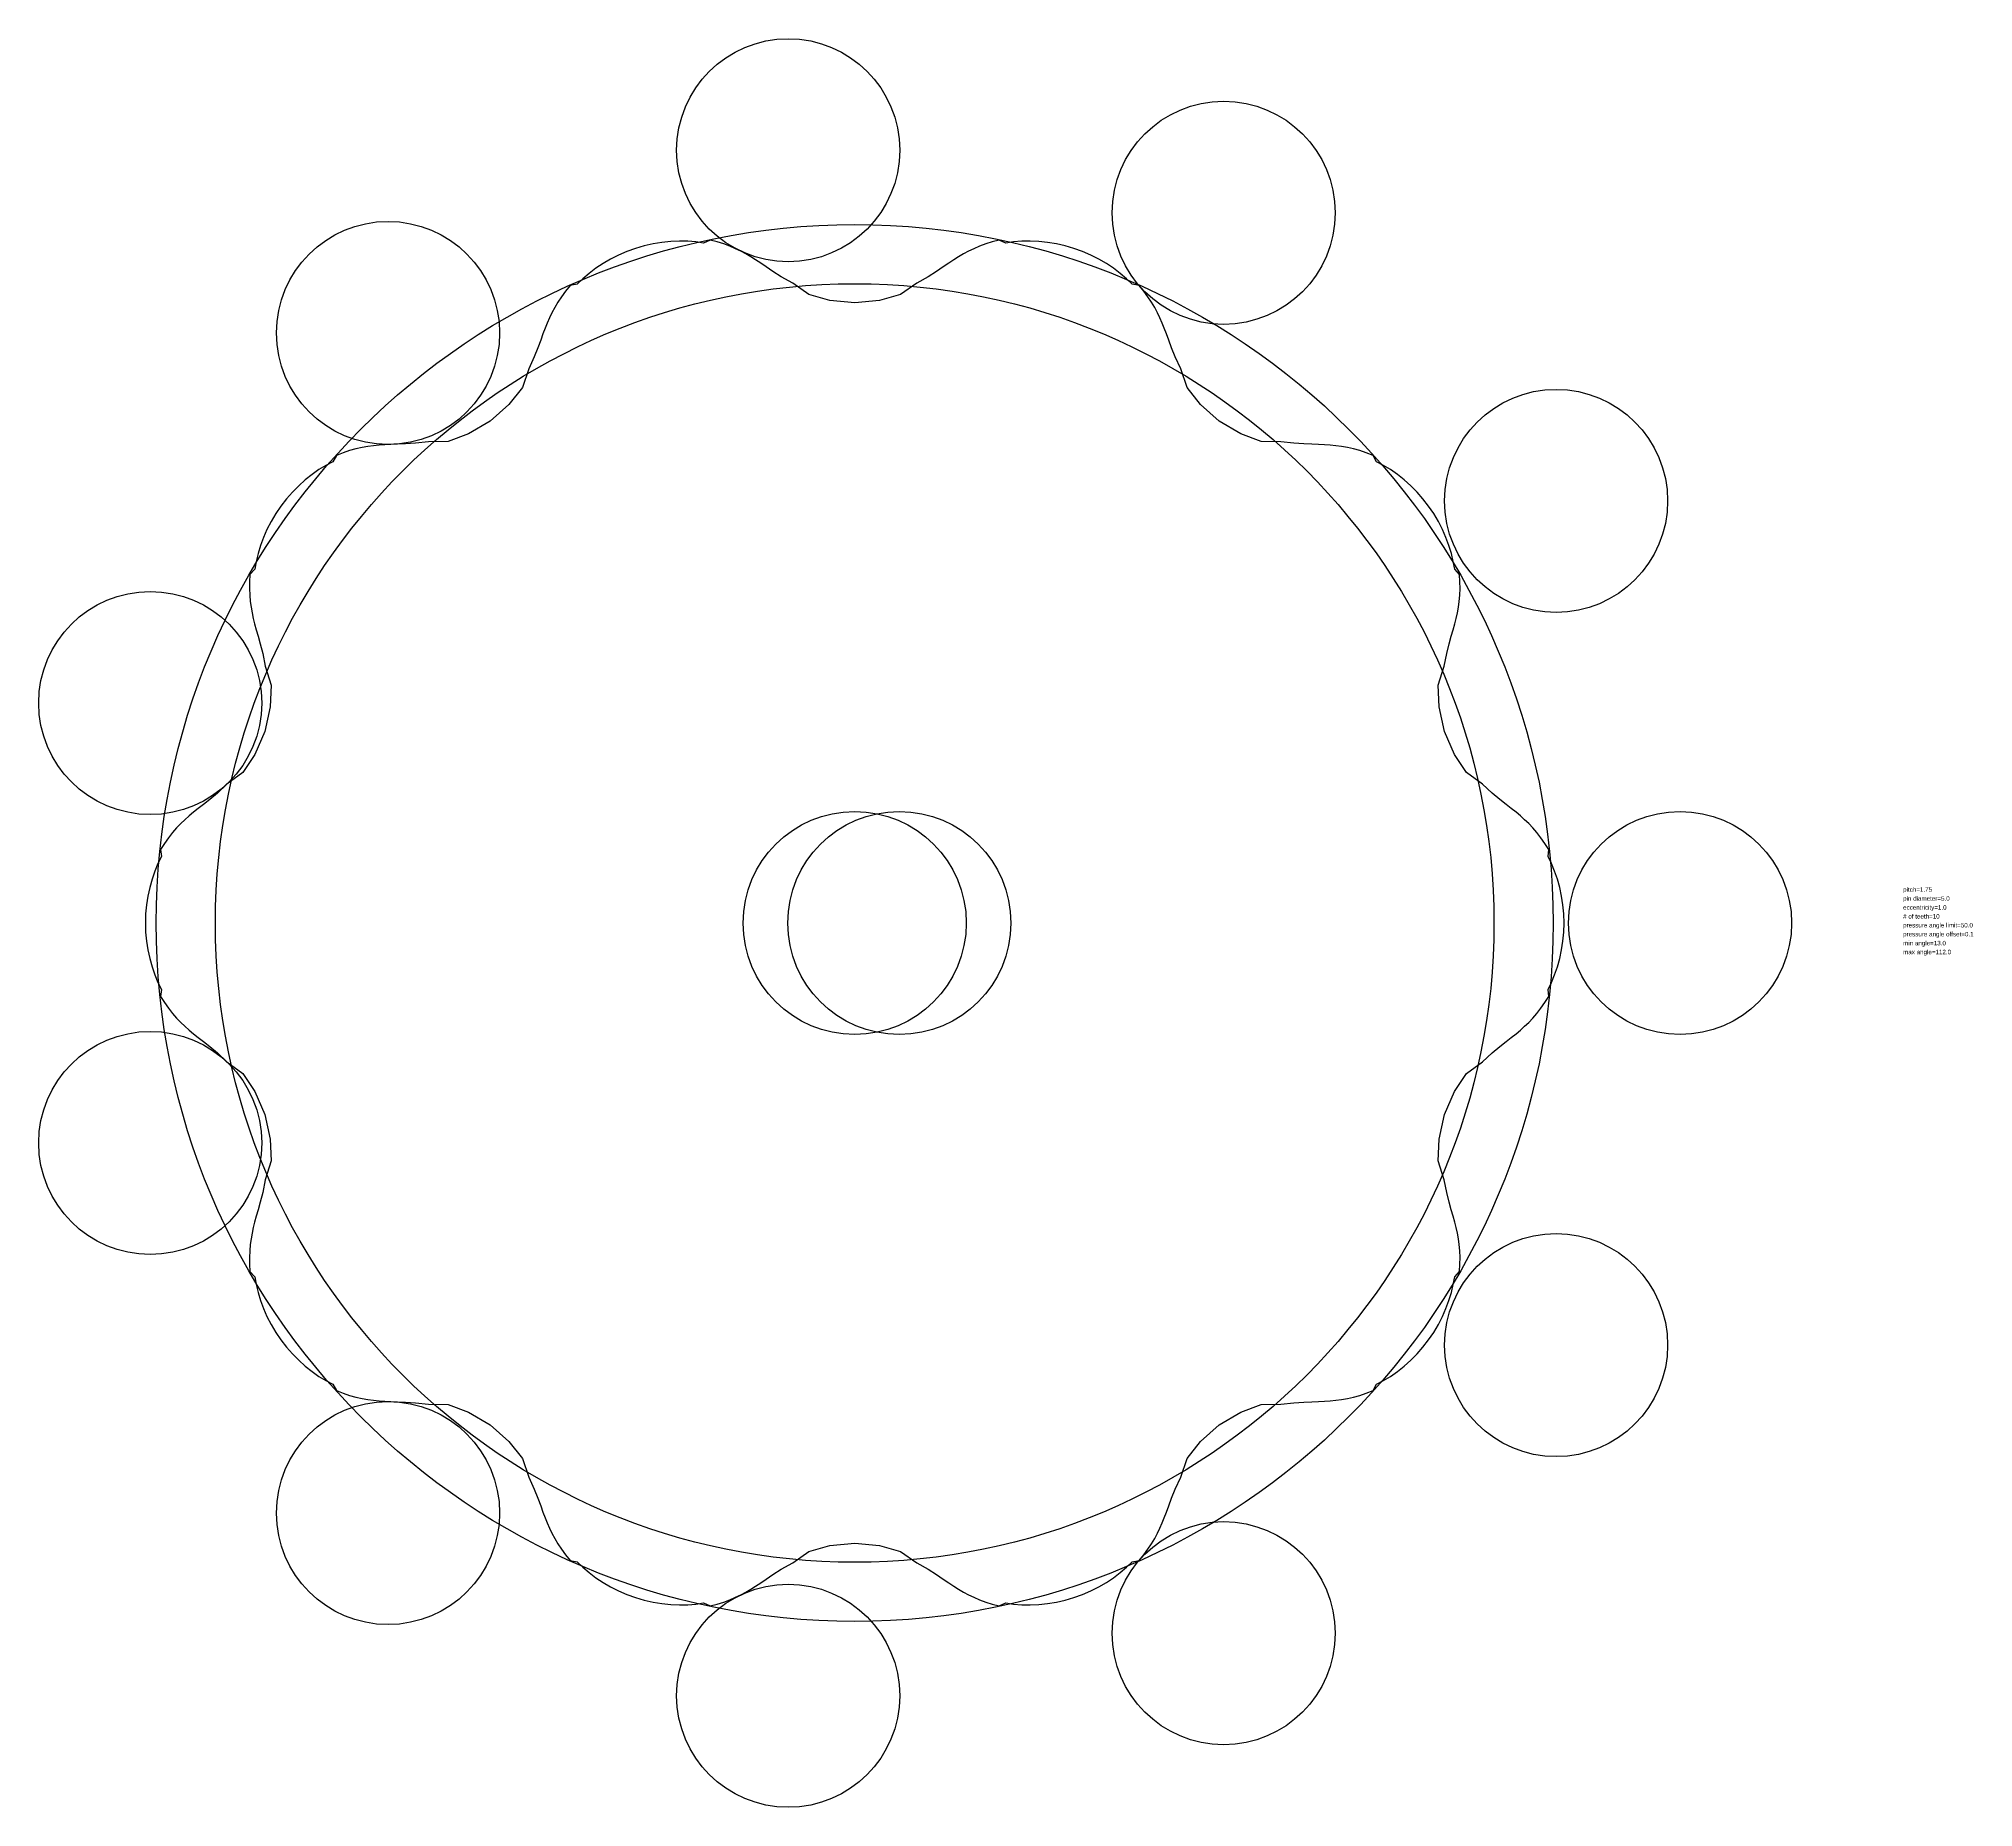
# Model space of a CAD drawing. Extents: x -19.3 to 24.1, y -19.8 to 19.8.
import ezdxf

# ---------------------------------------------------------------- set-up
doc = ezdxf.new("R2010")
doc.units = 0
for name, color, linetype in [('CAM', 1, 'continuous'), ('PRESSURE', 3, 'continuous'), ('ROLLER', 5, 'continuous'), ('TEXT', 2, 'continuous')]:
    doc.layers.add(name, color=color, linetype=linetype)
doc.styles.get("Standard").update_dxf_attribs({"font": 'ARIAL.TTF', "width": 40, "oblique": 50})

msp = doc.modelspace()

# ---------------------------------------------------------------- linework, layer by layer
at = {"layer": 'cam'}
for p, q in [((-5.718, 15.179), (-5.913, 15.122)), ((-5.52, 15.224), (-5.718, 15.179)), ((-5.321, 15.256), (-5.52, 15.224)), ((-5.125, 15.276), (-5.321, 15.256)), ((-4.931, 15.283), (-5.125, 15.276)), ((-4.743, 15.28), (-4.931, 15.283)), ((-4.56, 15.265), (-4.743, 15.28)), ((-4.386, 15.241), (-4.56, 15.265)), ((-4.241, 15.306), (-4.386, 15.241)), ((-4.083, 15.266), (-4.241, 15.306)), ((-3.936, 15.22), (-4.083, 15.266)), ((-3.798, 15.169), (-3.936, 15.22)), ((1.936, 15.22), (1.798, 15.169)), ((2.083, 15.266), (1.936, 15.22)), ((2.241, 15.306), (2.083, 15.266)), ((2.386, 15.241), (2.241, 15.306)), ((2.56, 15.265), (2.386, 15.241)), ((2.743, 15.28), (2.56, 15.265)), ((2.931, 15.283), (2.743, 15.28)), ((3.125, 15.276), (2.931, 15.283)), ((3.321, 15.256), (3.125, 15.276)), ((3.52, 15.224), (3.321, 15.256)), ((3.718, 15.179), (3.52, 15.224)), ((3.913, 15.122), (3.718, 15.179)), ((-6.642, 14.783), (-6.803, 14.675)), ((-6.471, 14.882), (-6.642, 14.783)), ((-6.292, 14.973), (-6.471, 14.882)), ((-6.105, 15.053), (-6.292, 14.973)), ((-5.913, 15.122), (-6.105, 15.053)), ((-3.67, 15.115), (-3.798, 15.169)), ((-3.55, 15.057), (-3.67, 15.115)), ((-3.437, 14.996), (-3.55, 15.057)), ((-3.329, 14.932), (-3.437, 14.996)), ((-3.221, 14.864), (-3.329, 14.932)), ((-3.108, 14.79), (-3.221, 14.864)), ((-2.984, 14.706), (-3.108, 14.79)), ((1.108, 14.79), (0.984, 14.706)), ((1.221, 14.864), (1.108, 14.79)), ((1.329, 14.932), (1.221, 14.864)), ((1.437, 14.996), (1.329, 14.932)), ((1.55, 15.057), (1.437, 14.996)), ((1.67, 15.115), (1.55, 15.057)), ((1.798, 15.169), (1.67, 15.115)), ((4.105, 15.053), (3.913, 15.122)), ((4.292, 14.973), (4.105, 15.053)), ((4.471, 14.882), (4.292, 14.973)), ((4.642, 14.783), (4.471, 14.882)), ((4.803, 14.675), (4.642, 14.783)), ((-7.219, 14.32), (-7.375, 14.288)), ((-7.092, 14.442), (-7.219, 14.32)), ((-6.953, 14.561), (-7.092, 14.442)), ((-6.803, 14.675), (-6.953, 14.561)), ((-2.835, 14.606), (-2.984, 14.706)), ((-2.646, 14.486), (-2.835, 14.606)), ((-2.39, 14.344), (-2.646, 14.486)), ((-2.029, 14.089), (-2.39, 14.344)), ((0.39, 14.344), (0.029, 14.089)), ((0.646, 14.486), (0.39, 14.344)), ((0.835, 14.606), (0.646, 14.486)), ((0.984, 14.706), (0.835, 14.606)), ((4.953, 14.561), (4.803, 14.675)), ((5.092, 14.442), (4.953, 14.561)), ((5.219, 14.32), (5.092, 14.442)), ((5.375, 14.288), (5.219, 14.32)), ((-7.653, 13.917), (-7.724, 13.797)), ((-7.571, 14.039), (-7.653, 13.917)), ((-7.479, 14.163), (-7.571, 14.039)), ((-7.375, 14.288), (-7.479, 14.163)), ((-1.559, 13.955), (-2.029, 14.089)), ((-1, 13.9), (-1.559, 13.955)), ((-0.441, 13.955), (-1, 13.9)), ((0.029, 14.089), (-0.441, 13.955)), ((5.479, 14.163), (5.375, 14.288)), ((5.571, 14.039), (5.479, 14.163)), ((5.653, 13.917), (5.571, 14.039)), ((5.724, 13.797), (5.653, 13.917)), ((-7.893, 13.449), (-7.94, 13.331)), ((-7.843, 13.565), (-7.893, 13.449)), ((-7.787, 13.68), (-7.843, 13.565)), ((-7.724, 13.797), (-7.787, 13.68)), ((5.787, 13.68), (5.724, 13.797)), ((5.843, 13.565), (5.787, 13.68)), ((5.893, 13.449), (5.843, 13.565)), ((5.94, 13.331), (5.893, 13.449)), ((-8.039, 13.063), (-8.101, 12.895)), ((-7.988, 13.205), (-8.039, 13.063)), ((-7.94, 13.331), (-7.988, 13.205)), ((5.988, 13.205), (5.94, 13.331)), ((6.039, 13.063), (5.988, 13.205)), ((6.101, 12.895), (6.039, 13.063)), ((-8.184, 12.687), (-8.307, 12.421)), ((-8.101, 12.895), (-8.184, 12.687)), ((6.184, 12.687), (6.101, 12.895)), ((6.307, 12.421), (6.184, 12.687)), ((-8.307, 12.421), (-8.449, 12.003)), ((6.449, 12.003), (6.307, 12.421)), ((-8.449, 12.003), (-8.75, 11.619)), ((6.75, 11.619), (6.449, 12.003)), ((-8.75, 11.619), (-9.17, 11.245)), ((7.17, 11.245), (6.75, 11.619)), ((-9.655, 10.961), (-10.113, 10.793)), ((-9.17, 11.245), (-9.655, 10.961)), ((7.655, 10.961), (7.17, 11.245)), ((8.113, 10.793), (7.655, 10.961)), ((-12.618, 10.478), (-12.698, 10.34)), ((-12.468, 10.538), (-12.618, 10.478)), ((-12.321, 10.588), (-12.468, 10.538)), ((-12.18, 10.628), (-12.321, 10.588)), ((-12.044, 10.659), (-12.18, 10.628)), ((-11.913, 10.682), (-12.044, 10.659)), ((-11.786, 10.699), (-11.913, 10.682)), ((-11.661, 10.712), (-11.786, 10.699)), ((-11.534, 10.72), (-11.661, 10.712)), ((-11.399, 10.726), (-11.534, 10.72)), ((-11.249, 10.731), (-11.399, 10.726)), ((-11.07, 10.738), (-11.249, 10.731)), ((-10.846, 10.752), (-11.07, 10.738)), ((-10.555, 10.788), (-10.846, 10.752)), ((-10.113, 10.793), (-10.555, 10.788)), ((8.555, 10.788), (8.113, 10.793)), ((8.846, 10.752), (8.555, 10.788)), ((9.07, 10.738), (8.846, 10.752)), ((9.249, 10.731), (9.07, 10.738)), ((9.399, 10.726), (9.249, 10.731)), ((9.534, 10.72), (9.399, 10.726)), ((9.661, 10.712), (9.534, 10.72)), ((9.786, 10.699), (9.661, 10.712)), ((9.913, 10.682), (9.786, 10.699)), ((10.044, 10.659), (9.913, 10.682)), ((10.18, 10.628), (10.044, 10.659)), ((10.321, 10.588), (10.18, 10.628)), ((10.468, 10.538), (10.321, 10.588)), ((10.618, 10.478), (10.468, 10.538)), ((10.698, 10.34), (10.618, 10.478)), ((-13.164, 10.054), (-13.316, 9.934)), ((-13.009, 10.162), (-13.164, 10.054)), ((-12.853, 10.257), (-13.009, 10.162)), ((-12.698, 10.34), (-12.853, 10.257)), ((10.853, 10.257), (10.698, 10.34)), ((11.009, 10.162), (10.853, 10.257)), ((11.164, 10.054), (11.009, 10.162)), ((11.316, 9.934), (11.164, 10.054)), ((-13.605, 9.66), (-13.738, 9.507)), ((-13.463, 9.802), (-13.605, 9.66)), ((-13.316, 9.934), (-13.463, 9.802)), ((11.463, 9.802), (11.316, 9.934)), ((11.605, 9.66), (11.463, 9.802)), ((11.738, 9.507), (11.605, 9.66)), ((-13.978, 9.177), (-14.082, 9.003)), ((-13.863, 9.346), (-13.978, 9.177)), ((-13.738, 9.507), (-13.863, 9.346)), ((11.863, 9.346), (11.738, 9.507)), ((11.978, 9.177), (11.863, 9.346)), ((12.082, 9.003), (11.978, 9.177)), ((-14.174, 8.824), (-14.253, 8.643)), ((-14.082, 9.003), (-14.174, 8.824)), ((12.174, 8.824), (12.082, 9.003)), ((12.253, 8.643), (12.174, 8.824)), ((-14.375, 8.281), (-14.418, 8.103)), ((-14.32, 8.462), (-14.375, 8.281)), ((-14.253, 8.643), (-14.32, 8.462)), ((12.32, 8.462), (12.253, 8.643)), ((12.375, 8.281), (12.32, 8.462)), ((12.418, 8.103), (12.375, 8.281)), ((-14.555, 7.812), (-14.566, 7.65)), ((-14.449, 7.93), (-14.555, 7.812)), ((-14.418, 8.103), (-14.449, 7.93)), ((12.449, 7.93), (12.418, 8.103)), ((12.555, 7.812), (12.449, 7.93)), ((12.566, 7.65), (12.555, 7.812)), ((-14.566, 7.65), (-14.568, 7.495)), ((-14.568, 7.495), (-14.562, 7.349)), ((12.562, 7.349), (12.568, 7.495)), ((12.568, 7.495), (12.566, 7.65)), ((-14.562, 7.349), (-14.55, 7.21)), ((-14.55, 7.21), (-14.532, 7.078)), ((-14.532, 7.078), (-14.509, 6.952)), ((-14.509, 6.952), (-14.482, 6.829)), ((12.482, 6.829), (12.509, 6.952)), ((12.509, 6.952), (12.532, 7.078)), ((12.532, 7.078), (12.55, 7.21)), ((12.55, 7.21), (12.562, 7.349)), ((-14.482, 6.829), (-14.451, 6.705)), ((-14.451, 6.705), (-14.415, 6.575)), ((-14.415, 6.575), (-14.373, 6.431)), ((12.373, 6.431), (12.415, 6.575)), ((12.415, 6.575), (12.451, 6.705)), ((12.451, 6.705), (12.482, 6.829)), ((-14.373, 6.431), (-14.324, 6.259)), ((-14.324, 6.259), (-14.269, 6.042)), ((12.269, 6.042), (12.324, 6.259)), ((12.324, 6.259), (12.373, 6.431)), ((-14.269, 6.042), (-14.212, 5.754)), ((-14.212, 5.754), (-14.081, 5.332)), ((12.081, 5.332), (12.212, 5.754)), ((12.212, 5.754), (12.269, 6.042)), ((-14.081, 5.332), (-14.099, 4.844)), ((12.099, 4.844), (12.081, 5.332)), ((-14.099, 4.844), (-14.22, 4.295)), ((12.22, 4.295), (12.099, 4.844)), ((-14.22, 4.295), (-14.445, 3.78)), ((12.445, 3.78), (12.22, 4.295)), ((-14.445, 3.78), (-14.717, 3.375)), ((12.717, 3.375), (12.445, 3.78)), ((-15.071, 3.111), (-15.286, 2.911)), ((-14.717, 3.375), (-15.071, 3.111)), ((13.071, 3.111), (12.717, 3.375)), ((13.286, 2.911), (13.071, 3.111)), ((-15.599, 2.658), (-15.718, 2.565)), ((-15.458, 2.768), (-15.599, 2.658)), ((-15.286, 2.911), (-15.458, 2.768)), ((13.458, 2.768), (13.286, 2.911)), ((13.599, 2.658), (13.458, 2.768)), ((13.718, 2.565), (13.599, 2.658)), ((-16.108, 2.227), (-16.2, 2.131)), ((-16.015, 2.316), (-16.108, 2.227)), ((-15.921, 2.4), (-16.015, 2.316)), ((-15.823, 2.481), (-15.921, 2.4)), ((-15.718, 2.565), (-15.823, 2.481)), ((13.823, 2.481), (13.718, 2.565)), ((13.921, 2.4), (13.823, 2.481)), ((14.015, 2.316), (13.921, 2.4)), ((14.108, 2.227), (14.015, 2.316)), ((14.2, 2.131), (14.108, 2.227)), ((-16.472, 1.785), (-16.558, 1.648)), ((-16.382, 1.911), (-16.472, 1.785)), ((-16.291, 2.026), (-16.382, 1.911)), ((-16.2, 2.131), (-16.291, 2.026)), ((14.291, 2.026), (14.2, 2.131)), ((14.382, 1.911), (14.291, 2.026)), ((14.472, 1.785), (14.382, 1.911)), ((14.558, 1.648), (14.472, 1.785)), ((-16.618, 1.331), (-16.688, 1.162)), ((-16.541, 1.49), (-16.618, 1.331)), ((-16.558, 1.648), (-16.541, 1.49)), ((14.541, 1.49), (14.558, 1.648)), ((14.618, 1.331), (14.541, 1.49)), ((14.688, 1.162), (14.618, 1.331)), ((-16.75, 0.984), (-16.803, 0.798)), ((-16.688, 1.162), (-16.75, 0.984)), ((14.75, 0.984), (14.688, 1.162)), ((14.803, 0.798), (14.75, 0.984)), ((-16.844, 0.604), (-16.875, 0.406)), ((-16.803, 0.798), (-16.844, 0.604)), ((14.844, 0.604), (14.803, 0.798)), ((14.875, 0.406), (14.844, 0.604)), ((-16.894, 0.204), (-16.9, 0)), ((-16.9, 0), (-16.894, -0.204)), ((-16.875, 0.406), (-16.894, 0.204)), ((14.894, 0.204), (14.875, 0.406)), ((14.9, 0), (14.894, 0.204)), ((-16.894, -0.204), (-16.875, -0.406)), ((-16.875, -0.406), (-16.844, -0.604)), ((14.844, -0.604), (14.875, -0.406)), ((14.875, -0.406), (14.894, -0.204)), ((14.894, -0.204), (14.9, 0)), ((-16.844, -0.604), (-16.803, -0.798)), ((-16.803, -0.798), (-16.75, -0.984)), ((14.75, -0.984), (14.803, -0.798)), ((14.803, -0.798), (14.844, -0.604)), ((-16.75, -0.984), (-16.688, -1.162)), ((-16.688, -1.162), (-16.618, -1.331)), ((14.618, -1.331), (14.688, -1.162)), ((14.688, -1.162), (14.75, -0.984)), ((-16.618, -1.331), (-16.541, -1.49)), ((-16.541, -1.49), (-16.558, -1.648)), ((-16.558, -1.648), (-16.472, -1.785)), ((14.472, -1.785), (14.558, -1.648)), ((14.541, -1.49), (14.618, -1.331)), ((14.558, -1.648), (14.541, -1.49)), ((-16.472, -1.785), (-16.382, -1.911)), ((-16.382, -1.911), (-16.291, -2.026)), ((-16.291, -2.026), (-16.2, -2.131)), ((-16.2, -2.131), (-16.108, -2.227)), ((14.108, -2.227), (14.2, -2.131)), ((14.2, -2.131), (14.291, -2.026)), ((14.291, -2.026), (14.382, -1.911)), ((14.382, -1.911), (14.472, -1.785)), ((-16.108, -2.227), (-16.015, -2.316)), ((-16.015, -2.316), (-15.921, -2.4)), ((-15.921, -2.4), (-15.823, -2.481)), ((-15.823, -2.481), (-15.718, -2.565)), ((-15.718, -2.565), (-15.599, -2.658)), ((13.599, -2.658), (13.718, -2.565)), ((13.718, -2.565), (13.823, -2.481)), ((13.823, -2.481), (13.921, -2.4)), ((13.921, -2.4), (14.015, -2.316)), ((14.015, -2.316), (14.108, -2.227)), ((-15.599, -2.658), (-15.458, -2.768)), ((-15.458, -2.768), (-15.286, -2.911)), ((-15.286, -2.911), (-15.071, -3.111)), ((13.071, -3.111), (13.286, -2.911)), ((13.286, -2.911), (13.458, -2.768)), ((13.458, -2.768), (13.599, -2.658)), ((-15.071, -3.111), (-14.717, -3.375)), ((-14.717, -3.375), (-14.445, -3.78)), ((12.445, -3.78), (12.717, -3.375)), ((12.717, -3.375), (13.071, -3.111)), ((-14.445, -3.78), (-14.22, -4.295)), ((12.22, -4.295), (12.445, -3.78)), ((-14.22, -4.295), (-14.099, -4.844)), ((12.099, -4.844), (12.22, -4.295)), ((-14.099, -4.844), (-14.081, -5.332)), ((12.081, -5.332), (12.099, -4.844)), ((-14.081, -5.332), (-14.212, -5.754)), ((12.212, -5.754), (12.081, -5.332)), ((-14.269, -6.042), (-14.324, -6.259)), ((-14.212, -5.754), (-14.269, -6.042)), ((12.269, -6.042), (12.212, -5.754)), ((12.324, -6.259), (12.269, -6.042)), ((-14.373, -6.431), (-14.415, -6.575)), ((-14.324, -6.259), (-14.373, -6.431)), ((12.373, -6.431), (12.324, -6.259)), ((12.415, -6.575), (12.373, -6.431)), ((-14.482, -6.829), (-14.509, -6.952)), ((-14.451, -6.705), (-14.482, -6.829)), ((-14.415, -6.575), (-14.451, -6.705)), ((12.451, -6.705), (12.415, -6.575)), ((12.482, -6.829), (12.451, -6.705)), ((12.509, -6.952), (12.482, -6.829)), ((-14.562, -7.349), (-14.568, -7.495)), ((-14.55, -7.21), (-14.562, -7.349)), ((-14.532, -7.078), (-14.55, -7.21)), ((-14.509, -6.952), (-14.532, -7.078)), ((12.532, -7.078), (12.509, -6.952)), ((12.55, -7.21), (12.532, -7.078)), ((12.562, -7.349), (12.55, -7.21)), ((12.568, -7.495), (12.562, -7.349)), ((-14.568, -7.495), (-14.566, -7.65)), ((-14.566, -7.65), (-14.555, -7.812)), ((12.555, -7.812), (12.566, -7.65)), ((12.566, -7.65), (12.568, -7.495)), ((-14.555, -7.812), (-14.449, -7.93)), ((-14.449, -7.93), (-14.418, -8.103)), ((-14.418, -8.103), (-14.375, -8.281)), ((12.375, -8.281), (12.418, -8.103)), ((12.418, -8.103), (12.449, -7.93)), ((12.449, -7.93), (12.555, -7.812)), ((-14.375, -8.281), (-14.32, -8.462)), ((-14.32, -8.462), (-14.253, -8.643)), ((-14.253, -8.643), (-14.174, -8.824)), ((12.174, -8.824), (12.253, -8.643)), ((12.253, -8.643), (12.32, -8.462)), ((12.32, -8.462), (12.375, -8.281)), ((-14.174, -8.824), (-14.082, -9.003)), ((-14.082, -9.003), (-13.978, -9.177)), ((11.978, -9.177), (12.082, -9.003)), ((12.082, -9.003), (12.174, -8.824)), ((-13.978, -9.177), (-13.863, -9.346)), ((-13.863, -9.346), (-13.738, -9.507)), ((-13.738, -9.507), (-13.605, -9.66)), ((11.605, -9.66), (11.738, -9.507)), ((11.738, -9.507), (11.863, -9.346)), ((11.863, -9.346), (11.978, -9.177)), ((-13.605, -9.66), (-13.463, -9.802)), ((-13.463, -9.802), (-13.316, -9.934)), ((-13.316, -9.934), (-13.164, -10.054)), ((11.164, -10.054), (11.316, -9.934)), ((11.316, -9.934), (11.463, -9.802)), ((11.463, -9.802), (11.605, -9.66)), ((-13.164, -10.054), (-13.009, -10.162)), ((-13.009, -10.162), (-12.853, -10.257)), ((-12.853, -10.257), (-12.698, -10.34)), ((-12.698, -10.34), (-12.618, -10.478)), ((10.618, -10.478), (10.698, -10.34)), ((10.698, -10.34), (10.853, -10.257)), ((10.853, -10.257), (11.009, -10.162)), ((11.009, -10.162), (11.164, -10.054)), ((-12.618, -10.478), (-12.468, -10.538)), ((-12.468, -10.538), (-12.321, -10.588)), ((-12.321, -10.588), (-12.18, -10.628)), ((-12.18, -10.628), (-12.044, -10.659)), ((-12.044, -10.659), (-11.913, -10.682)), ((-11.913, -10.682), (-11.786, -10.699)), ((-11.786, -10.699), (-11.661, -10.712)), ((-11.661, -10.712), (-11.534, -10.72)), ((-11.534, -10.72), (-11.399, -10.726)), ((-11.399, -10.726), (-11.249, -10.731)), ((-11.249, -10.731), (-11.07, -10.738)), ((-11.07, -10.738), (-10.846, -10.752)), ((-10.846, -10.752), (-10.555, -10.788)), ((-10.555, -10.788), (-10.113, -10.793)), ((-10.113, -10.793), (-9.655, -10.961)), ((7.655, -10.961), (8.113, -10.793)), ((8.113, -10.793), (8.555, -10.788)), ((8.555, -10.788), (8.846, -10.752)), ((8.846, -10.752), (9.07, -10.738)), ((9.07, -10.738), (9.249, -10.731)), ((9.249, -10.731), (9.399, -10.726)), ((9.399, -10.726), (9.534, -10.72)), ((9.534, -10.72), (9.661, -10.712)), ((9.661, -10.712), (9.786, -10.699)), ((9.786, -10.699), (9.913, -10.682)), ((9.913, -10.682), (10.044, -10.659)), ((10.044, -10.659), (10.18, -10.628)), ((10.18, -10.628), (10.321, -10.588)), ((10.321, -10.588), (10.468, -10.538)), ((10.468, -10.538), (10.618, -10.478)), ((-9.655, -10.961), (-9.17, -11.245)), ((-9.17, -11.245), (-8.75, -11.619)), ((6.75, -11.619), (7.17, -11.245)), ((7.17, -11.245), (7.655, -10.961)), ((-8.75, -11.619), (-8.449, -12.003)), ((6.449, -12.003), (6.75, -11.619)), ((-8.449, -12.003), (-8.307, -12.421)), ((6.307, -12.421), (6.449, -12.003)), ((-8.307, -12.421), (-8.184, -12.687)), ((6.184, -12.687), (6.307, -12.421)), ((-8.184, -12.687), (-8.101, -12.895)), ((-8.101, -12.895), (-8.039, -13.063)), ((6.039, -13.063), (6.101, -12.895)), ((6.101, -12.895), (6.184, -12.687)), ((-8.039, -13.063), (-7.988, -13.205)), ((-7.988, -13.205), (-7.94, -13.331)), ((-7.94, -13.331), (-7.893, -13.449)), ((5.893, -13.449), (5.94, -13.331)), ((5.94, -13.331), (5.988, -13.205)), ((5.988, -13.205), (6.039, -13.063)), ((-7.893, -13.449), (-7.843, -13.565)), ((-7.843, -13.565), (-7.787, -13.68)), ((-7.787, -13.68), (-7.724, -13.797)), ((-7.724, -13.797), (-7.653, -13.917)), ((5.653, -13.917), (5.724, -13.797)), ((5.724, -13.797), (5.787, -13.68)), ((5.787, -13.68), (5.843, -13.565)), ((5.843, -13.565), (5.893, -13.449)), ((-7.653, -13.917), (-7.571, -14.039)), ((-7.571, -14.039), (-7.479, -14.163)), ((-7.479, -14.163), (-7.375, -14.288)), ((-7.375, -14.288), (-7.219, -14.32)), ((-2.39, -14.344), (-2.029, -14.089)), ((-2.029, -14.089), (-1.559, -13.955)), ((-1.559, -13.955), (-1, -13.9)), ((-1, -13.9), (-0.441, -13.955)), ((-0.441, -13.955), (0.029, -14.089)), ((0.029, -14.089), (0.39, -14.344)), ((5.219, -14.32), (5.375, -14.288)), ((5.375, -14.288), (5.479, -14.163)), ((5.479, -14.163), (5.571, -14.039)), ((5.571, -14.039), (5.653, -13.917)), ((-7.219, -14.32), (-7.092, -14.442)), ((-7.092, -14.442), (-6.953, -14.561)), ((-6.953, -14.561), (-6.803, -14.675)), ((-6.803, -14.675), (-6.642, -14.783)), ((-3.108, -14.79), (-2.984, -14.706)), ((-2.984, -14.706), (-2.835, -14.606)), ((-2.835, -14.606), (-2.646, -14.486)), ((-2.646, -14.486), (-2.39, -14.344)), ((0.39, -14.344), (0.646, -14.486)), ((0.646, -14.486), (0.835, -14.606)), ((0.835, -14.606), (0.984, -14.706)), ((0.984, -14.706), (1.108, -14.79)), ((4.642, -14.783), (4.803, -14.675)), ((4.803, -14.675), (4.953, -14.561)), ((4.953, -14.561), (5.092, -14.442)), ((5.092, -14.442), (5.219, -14.32)), ((-6.642, -14.783), (-6.471, -14.882)), ((-6.471, -14.882), (-6.292, -14.973)), ((-6.292, -14.973), (-6.105, -15.053)), ((-6.105, -15.053), (-5.913, -15.122)), ((-5.913, -15.122), (-5.718, -15.179)), ((-3.936, -15.22), (-3.798, -15.169)), ((-3.798, -15.169), (-3.67, -15.115)), ((-3.67, -15.115), (-3.55, -15.057)), ((-3.55, -15.057), (-3.437, -14.996)), ((-3.437, -14.996), (-3.329, -14.932)), ((-3.329, -14.932), (-3.221, -14.864)), ((-3.221, -14.864), (-3.108, -14.79)), ((1.108, -14.79), (1.221, -14.864)), ((1.221, -14.864), (1.329, -14.932)), ((1.329, -14.932), (1.437, -14.996)), ((1.437, -14.996), (1.55, -15.057)), ((1.55, -15.057), (1.67, -15.115)), ((1.67, -15.115), (1.798, -15.169)), ((1.798, -15.169), (1.936, -15.22)), ((3.718, -15.179), (3.913, -15.122)), ((3.913, -15.122), (4.105, -15.053)), ((4.105, -15.053), (4.292, -14.973)), ((4.292, -14.973), (4.471, -14.882)), ((4.471, -14.882), (4.642, -14.783)), ((-5.718, -15.179), (-5.52, -15.224)), ((-5.52, -15.224), (-5.321, -15.256)), ((-5.321, -15.256), (-5.125, -15.276)), ((-5.125, -15.276), (-4.931, -15.283)), ((-4.931, -15.283), (-4.743, -15.28)), ((-4.743, -15.28), (-4.56, -15.265)), ((-4.56, -15.265), (-4.386, -15.241)), ((-4.386, -15.241), (-4.241, -15.306)), ((-4.241, -15.306), (-4.083, -15.266)), ((-4.083, -15.266), (-3.936, -15.22)), ((1.936, -15.22), (2.083, -15.266)), ((2.083, -15.266), (2.241, -15.306)), ((2.241, -15.306), (2.386, -15.241)), ((2.386, -15.241), (2.56, -15.265)), ((2.56, -15.265), (2.743, -15.28)), ((2.743, -15.28), (2.931, -15.283)), ((2.931, -15.283), (3.125, -15.276)), ((3.125, -15.276), (3.321, -15.256)), ((3.321, -15.256), (3.52, -15.224)), ((3.52, -15.224), (3.718, -15.179))]:
    msp.add_line(p, q, dxfattribs=at)
msp.add_circle((-1, 0), 2.5, dxfattribs=at)
at = {"layer": 'pressure'}
for radius in [15.657, 14.329]:
    msp.add_circle((-1, 0), radius, dxfattribs=at)
at = {"layer": 'roller'}
for centre in [(-2.491, 17.322), (7.27, 15.919), (-11.46, 13.226), (14.722, 9.461), (-16.791, 4.93), (0, 0), (17.5, 0), (-16.791, -4.93), (14.722, -9.461), (-11.46, -13.226), (7.27, -15.919), (-2.491, -17.322)]:
    msp.add_circle(centre, 2.5, dxfattribs=at)

# ---------------------------------------------------------------- texts
at = {"layer": 'text'}
for s, p in [('pitch=1.75', (22.5, 0.7)), ('pin diameter=5.0', (22.5, 0.5)), ('# of teeth=10', (22.5, 0.1)), ('eccentricity=1.0', (22.5, 0.3)), ('pressure angle limit=50.0', (22.5, -0.1)), ('pressure angle offset=0.1', (22.5, -0.3)), ('min angle=13.0', (22.5, -0.5)), ('max angle=112.0', (22.5, -0.7))]:
    msp.add_text(s, height=0.1, dxfattribs=at).set_placement(p)

doc.saveas('drawing.dxf')
